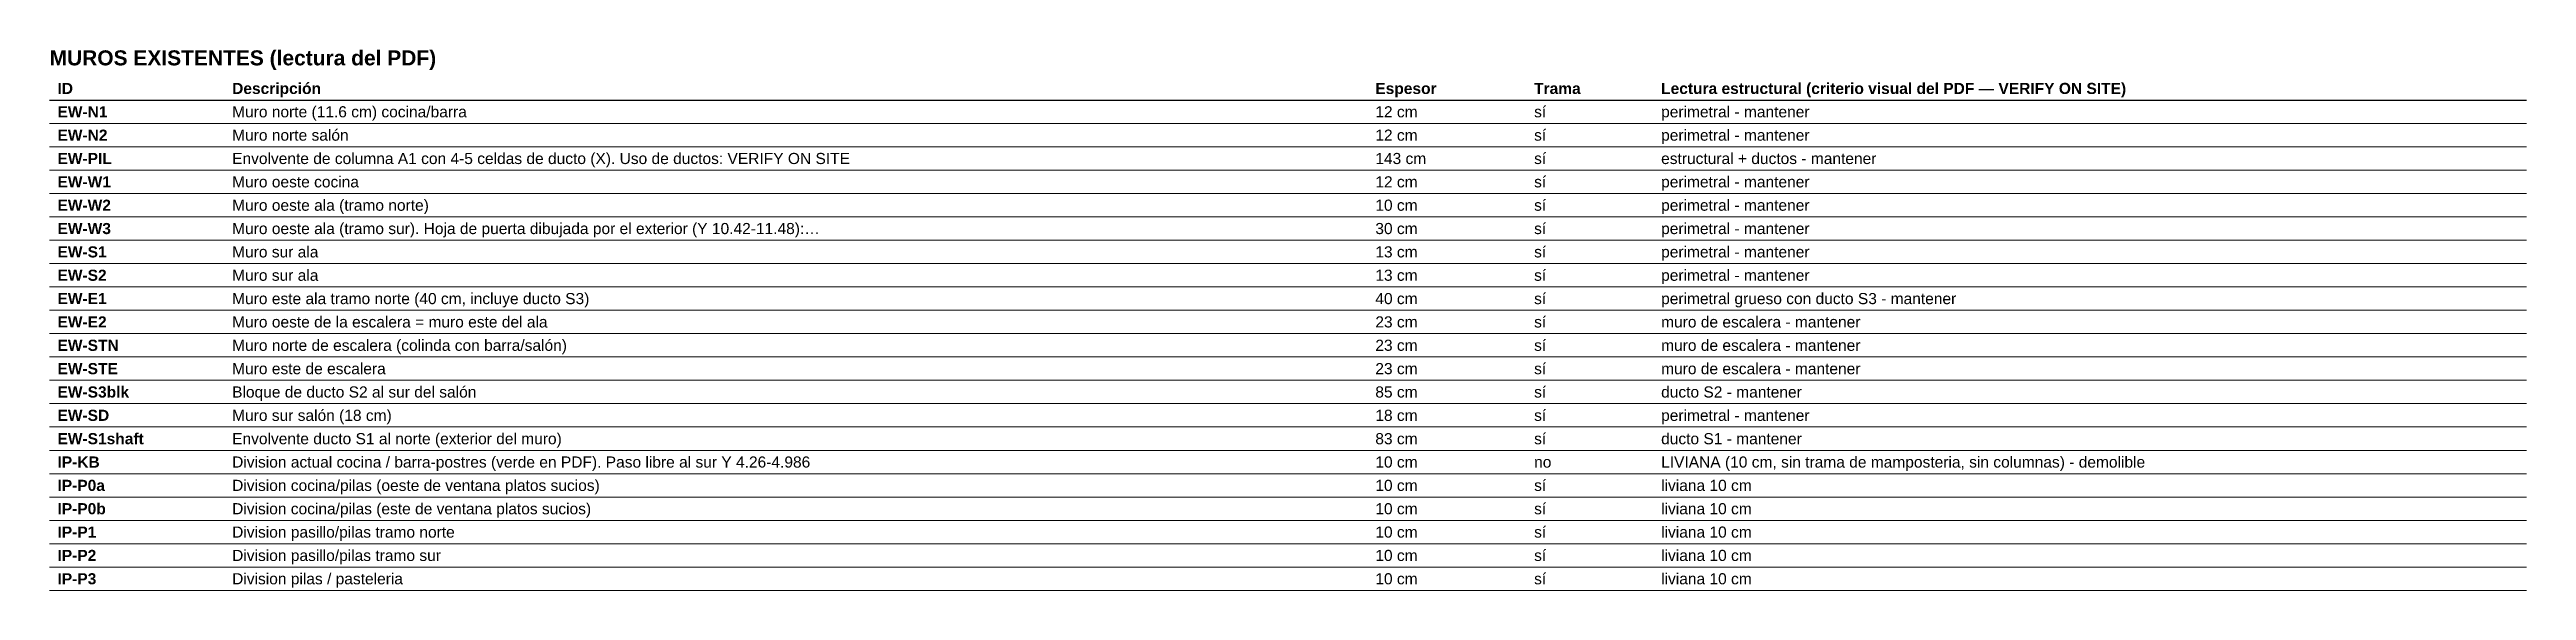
# Model space of a CAD drawing. Header units: metres. Extents: x -2.4 to 35.9, y -17.6 to 2.7.
# Drawn here: x -2.21 to 13.39, y -17.58 to -14.18 of the extents above; entities that cross this region are included whole.
import ezdxf
from ezdxf.enums import TextEntityAlignment as Align

# ---------------------------------------------------------------- set-up
doc = ezdxf.new("R2010")
doc.units = ezdxf.units.M
doc.layers.add('A-TEXTO', color=7, linetype='Continuous', lineweight=18)
doc.styles.add('LAVA', font='arial.ttf')
doc.styles.add('LAVA-B', font='arialbd.ttf')

msp = doc.modelspace()

# ---------------------------------------------------------------- texts
at = {"layer": 'A-TEXTO'}
for s, height, style, p in [('MUROS EXISTENTES (lectura del PDF)', 0.0945, 'LAVA-B', (-2.215, -14.228)), ('ID', 0.07, 'LAVA-B', (-2.165, -14.4205)), ('Descripción', 0.07, 'LAVA-B', (-1.065, -14.4205)), ('Espesor', 0.07, 'LAVA-B', (6.135, -14.4205)), ('Trama', 0.07, 'LAVA-B', (7.135, -14.4205)), ('Lectura estructural (criterio visual del PDF — VERIFY ON SITE)', 0.07, 'LAVA-B', (7.935, -14.4205)), ('EW-N1', 0.07, 'LAVA-B', (-2.165, -14.5675)), ('Muro norte (11.6 cm) cocina/barra', 0.07, 'LAVA', (-1.065, -14.5675)), ('12 cm', 0.07, 'LAVA', (6.135, -14.5675)), ('sí', 0.07, 'LAVA', (7.135, -14.5675)), ('perimetral - mantener', 0.07, 'LAVA', (7.935, -14.5675)), ('EW-N2', 0.07, 'LAVA-B', (-2.165, -14.7145)), ('Muro norte salón', 0.07, 'LAVA', (-1.065, -14.7145)), ('12 cm', 0.07, 'LAVA', (6.135, -14.7145)), ('sí', 0.07, 'LAVA', (7.135, -14.7145)), ('perimetral - mantener', 0.07, 'LAVA', (7.935, -14.7145)), ('EW-PIL', 0.07, 'LAVA-B', (-2.165, -14.8615)), ('EW-W1', 0.07, 'LAVA-B', (-2.165, -15.0085)), ('Envolvente de columna A1 con 4-5 celdas de ducto (X). Uso de ductos: VERIFY ON SITE', 0.07, 'LAVA', (-1.065, -14.8615)), ('Muro oeste cocina', 0.07, 'LAVA', (-1.065, -15.0085)), ('143 cm', 0.07, 'LAVA', (6.135, -14.8615)), ('12 cm', 0.07, 'LAVA', (6.135, -15.0085)), ('sí', 0.07, 'LAVA', (7.135, -14.8615)), ('sí', 0.07, 'LAVA', (7.135, -15.0085)), ('estructural + ductos - mantener', 0.07, 'LAVA', (7.935, -14.8615)), ('perimetral - mantener', 0.07, 'LAVA', (7.935, -15.0085)), ('EW-W2', 0.07, 'LAVA-B', (-2.165, -15.1555)), ('Muro oeste ala (tramo norte)', 0.07, 'LAVA', (-1.065, -15.1555)), ('10 cm', 0.07, 'LAVA', (6.135, -15.1555)), ('sí', 0.07, 'LAVA', (7.135, -15.1555)), ('perimetral - mantener', 0.07, 'LAVA', (7.935, -15.1555)), ('EW-W3', 0.07, 'LAVA-B', (-2.165, -15.3025)), ('Muro oeste ala (tramo sur). Hoja de puerta dibujada por el exterior (Y 10.42-11.48):…', 0.07, 'LAVA', (-1.065, -15.3025)), ('30 cm', 0.07, 'LAVA', (6.135, -15.3025)), ('sí', 0.07, 'LAVA', (7.135, -15.3025)), ('perimetral - mantener', 0.07, 'LAVA', (7.935, -15.3025)), ('EW-S1', 0.07, 'LAVA-B', (-2.165, -15.4495)), ('Muro sur ala', 0.07, 'LAVA', (-1.065, -15.4495)), ('13 cm', 0.07, 'LAVA', (6.135, -15.4495)), ('sí', 0.07, 'LAVA', (7.135, -15.4495)), ('perimetral - mantener', 0.07, 'LAVA', (7.935, -15.4495)), ('EW-S2', 0.07, 'LAVA-B', (-2.165, -15.5965)), ('Muro sur ala', 0.07, 'LAVA', (-1.065, -15.5965)), ('13 cm', 0.07, 'LAVA', (6.135, -15.5965)), ('sí', 0.07, 'LAVA', (7.135, -15.5965)), ('perimetral - mantener', 0.07, 'LAVA', (7.935, -15.5965)), ('EW-E1', 0.07, 'LAVA-B', (-2.165, -15.7435)), ('Muro este ala tramo norte (40 cm, incluye ducto S3)', 0.07, 'LAVA', (-1.065, -15.7435)), ('40 cm', 0.07, 'LAVA', (6.135, -15.7435)), ('sí', 0.07, 'LAVA', (7.135, -15.7435)), ('perimetral grueso con ducto S3 - mantener', 0.07, 'LAVA', (7.935, -15.7435)), ('EW-E2', 0.07, 'LAVA-B', (-2.165, -15.8905)), ('Muro oeste de la escalera = muro este del ala', 0.07, 'LAVA', (-1.065, -15.8905)), ('23 cm', 0.07, 'LAVA', (6.135, -15.8905)), ('sí', 0.07, 'LAVA', (7.135, -15.8905)), ('muro de escalera - mantener', 0.07, 'LAVA', (7.935, -15.8905)), ('EW-STN', 0.07, 'LAVA-B', (-2.165, -16.0375)), ('Muro norte de escalera (colinda con barra/salón)', 0.07, 'LAVA', (-1.065, -16.0375)), ('23 cm', 0.07, 'LAVA', (6.135, -16.0375)), ('sí', 0.07, 'LAVA', (7.135, -16.0375)), ('muro de escalera - mantener', 0.07, 'LAVA', (7.935, -16.0375)), ('EW-STE', 0.07, 'LAVA-B', (-2.165, -16.1845)), ('Muro este de escalera', 0.07, 'LAVA', (-1.065, -16.1845)), ('23 cm', 0.07, 'LAVA', (6.135, -16.1845)), ('sí', 0.07, 'LAVA', (7.135, -16.1845)), ('muro de escalera - mantener', 0.07, 'LAVA', (7.935, -16.1845)), ('EW-S3blk', 0.07, 'LAVA-B', (-2.165, -16.3315)), ('Bloque de ducto S2 al sur del salón', 0.07, 'LAVA', (-1.065, -16.3315)), ('85 cm', 0.07, 'LAVA', (6.135, -16.3315)), ('sí', 0.07, 'LAVA', (7.135, -16.3315)), ('ducto S2 - mantener', 0.07, 'LAVA', (7.935, -16.3315)), ('EW-SD', 0.07, 'LAVA-B', (-2.165, -16.4785)), ('Muro sur salón (18 cm)', 0.07, 'LAVA', (-1.065, -16.4785)), ('18 cm', 0.07, 'LAVA', (6.135, -16.4785)), ('sí', 0.07, 'LAVA', (7.135, -16.4785)), ('perimetral - mantener', 0.07, 'LAVA', (7.935, -16.4785)), ('EW-S1shaft', 0.07, 'LAVA-B', (-2.165, -16.6255)), ('Envolvente ducto S1 al norte (exterior del muro)', 0.07, 'LAVA', (-1.065, -16.6255)), ('83 cm', 0.07, 'LAVA', (6.135, -16.6255)), ('sí', 0.07, 'LAVA', (7.135, -16.6255)), ('ducto S1 - mantener', 0.07, 'LAVA', (7.935, -16.6255)), ('IP-KB', 0.07, 'LAVA-B', (-2.165, -16.7725)), ('Division actual cocina / barra-postres (verde en PDF). Paso libre al sur Y 4.26-4.986', 0.07, 'LAVA', (-1.065, -16.7725)), ('10 cm', 0.07, 'LAVA', (6.135, -16.7725)), ('no', 0.07, 'LAVA', (7.135, -16.7725)), ('LIVIANA (10 cm, sin trama de mamposteria, sin columnas) - demolible', 0.07, 'LAVA', (7.935, -16.7725)), ('IP-P0a', 0.07, 'LAVA-B', (-2.165, -16.9195)), ('Division cocina/pilas (oeste de ventana platos sucios)', 0.07, 'LAVA', (-1.065, -16.9195)), ('10 cm', 0.07, 'LAVA', (6.135, -16.9195)), ('sí', 0.07, 'LAVA', (7.135, -16.9195)), ('liviana 10 cm', 0.07, 'LAVA', (7.935, -16.9195)), ('IP-P0b', 0.07, 'LAVA-B', (-2.165, -17.0665)), ('Division cocina/pilas (este de ventana platos sucios)', 0.07, 'LAVA', (-1.065, -17.0665)), ('10 cm', 0.07, 'LAVA', (6.135, -17.0665)), ('sí', 0.07, 'LAVA', (7.135, -17.0665)), ('liviana 10 cm', 0.07, 'LAVA', (7.935, -17.0665)), ('IP-P1', 0.07, 'LAVA-B', (-2.165, -17.2135)), ('Division pasillo/pilas tramo norte', 0.07, 'LAVA', (-1.065, -17.2135)), ('10 cm', 0.07, 'LAVA', (6.135, -17.2135)), ('sí', 0.07, 'LAVA', (7.135, -17.2135)), ('liviana 10 cm', 0.07, 'LAVA', (7.935, -17.2135)), ('IP-P2', 0.07, 'LAVA-B', (-2.165, -17.3605)), ('IP-P3', 0.07, 'LAVA-B', (-2.165, -17.5075)), ('Division pasillo/pilas tramo sur', 0.07, 'LAVA', (-1.065, -17.3605)), ('Division pilas / pasteleria', 0.07, 'LAVA', (-1.065, -17.5075)), ('10 cm', 0.07, 'LAVA', (6.135, -17.3605)), ('10 cm', 0.07, 'LAVA', (6.135, -17.5075)), ('sí', 0.07, 'LAVA', (7.135, -17.3605)), ('sí', 0.07, 'LAVA', (7.135, -17.5075)), ('liviana 10 cm', 0.07, 'LAVA', (7.935, -17.3605)), ('liviana 10 cm', 0.07, 'LAVA', (7.935, -17.5075))]:
    msp.add_text(s, height=height, dxfattribs=dict(at, style=style)).set_placement(p, align=Align.MIDDLE_LEFT)

# ---------------------------------------------------------------- linework, layer by layer
at = {"layer": 'A-TEXTO', "lineweight": 25}
msp.add_line((-2.215, -14.494), (13.385, -14.494), dxfattribs=at)
at = {"layer": 'A-TEXTO', "lineweight": 5}
for p, q in [((-2.215, -14.641), (13.385, -14.641)), ((-2.215, -14.788), (13.385, -14.788)), ((-2.215, -14.935), (13.385, -14.935)), ((-2.215, -15.082), (13.385, -15.082)), ((-2.215, -15.229), (13.385, -15.229)), ((-2.215, -15.376), (13.385, -15.376)), ((-2.215, -15.523), (13.385, -15.523)), ((-2.215, -15.67), (13.385, -15.67)), ((-2.215, -15.817), (13.385, -15.817)), ((-2.215, -15.964), (13.385, -15.964)), ((-2.215, -16.111), (13.385, -16.111)), ((-2.215, -16.258), (13.385, -16.258)), ((-2.215, -16.405), (13.385, -16.405)), ((-2.215, -16.552), (13.385, -16.552)), ((-2.215, -16.699), (13.385, -16.699)), ((-2.215, -16.846), (13.385, -16.846)), ((-2.215, -16.993), (13.385, -16.993)), ((-2.215, -17.14), (13.385, -17.14)), ((-2.215, -17.287), (13.385, -17.287)), ((-2.215, -17.434), (13.385, -17.434)), ((-2.215, -17.581), (13.385, -17.581))]:
    msp.add_line(p, q, dxfattribs=at)

msp.set_redraw_order([(e.dxf.handle, doc.entitydb.next_handle()) for e in msp.query("TEXT MTEXT ATTDEF DIMENSION ARC_DIMENSION")])  # texts and dimensions are drawn at this point

doc.saveas('drawing.dxf')
